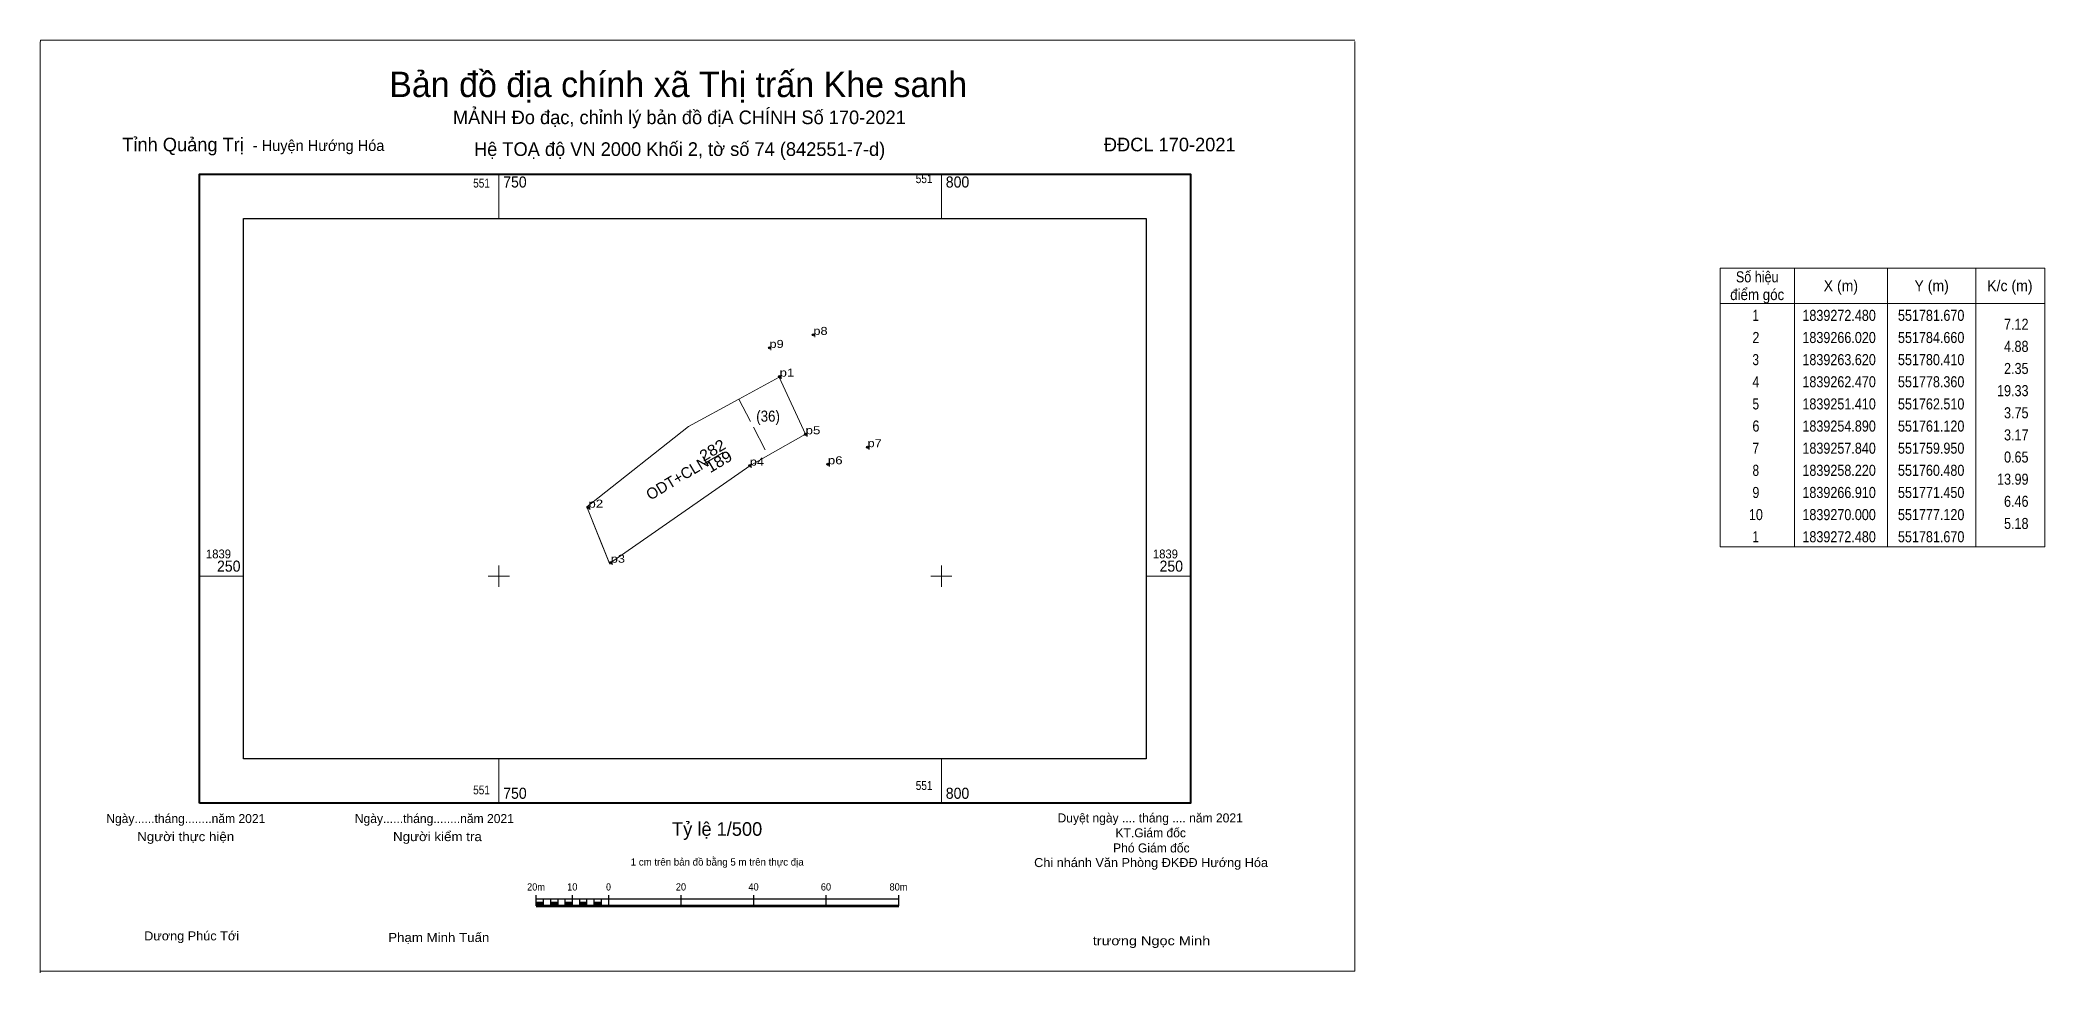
# Model space of a CAD drawing. Header units: metres. Extents: x 548995 to 551925, y 1837810 to 1839311.
# Drawn here: x 551698.2 to 551924.7, y 1839205.2 to 1839310.5 of the extents above; entities that cross this region are included whole.
import ezdxf
from ezdxf.enums import TextEntityAlignment as Align

# ---------------------------------------------------------------- set-up
doc = ezdxf.new("R2010")
doc.units = ezdxf.units.M
doc.header["$LTSCALE"] = 0.48
doc.header["$PDMODE"] = 32
doc.header["$PDSIZE"] = 0.24
doc.linetypes.add('LONG_DASHED', pattern=[7.5, 6, -1.5])
for name, color, linetype, lineweight in [('1', 7, 'Continuous', 13), ('10', 7, 'Continuous', 13), ('11', 7, 'Continuous', 13), ('18', 7, 'Continuous', 13), ('2', 7, 'Continuous', 25), ('30', 7, 'Continuous', 13), ('4', 7, 'LONG_DASHED', 13), ('63', 7, 'Continuous', 13)]:
    doc.layers.add(name, color=color, linetype=linetype, lineweight=lineweight)
doc.layers.add('12', color=7, linetype='Continuous')
doc.layers.add('7', color=7, linetype='Continuous')

msp = doc.modelspace()

# ---------------------------------------------------------------- texts
at = {"layer": '1', "width": 1.1}
for s, p in [('282', (551774.46, 1839263.685)), ('189', (551775.195, 1839262.392))]:
    msp.add_text(s, height=1.25, rotation=30.823, dxfattribs=at).set_placement(p, align=Align.CENTER)
at = {"layer": '1'}
msp.add_text('ODT+CLN', height=1.25, rotation=30.823, dxfattribs=at).set_placement((551770.49, 1839260.528), align=Align.CENTER)
at = {"layer": '12'}
for s, width, p in [('p8', 1.2, (551785.54, 1839277.24)), ('p9', 1.2, (551780.58, 1839275.77)), ('p1', 1.25, (551781.72, 1839272.53)), ('p5', 1.25, (551784.66, 1839266.02)), ('p7', 1.2, (551791.66, 1839264.56)), ('p4', 1.2, (551778.36, 1839262.47)), ('p6', 1.25, (551787.17, 1839262.63)), ('p2', 1.25, (551760.12, 1839257.73)), ('p3', 1.2, (551762.65, 1839251.51))]:
    msp.add_text(s, height=0.9, dxfattribs=dict(at, width=width)).set_placement(p)
at = {"layer": '2'}
for s, height, p in [('Bản đồ địa chính xã Thị trấn Khe sanh', 2.87, (551770.265, 1839304.1)), ('MẢNH Đo đạc, chỉnh lý bản đồ địA CHÍNH Số 170-2021', 1.54, (551770.4, 1839301.04)), ('Hệ TOẠ độ VN 2000 Khối 2, tờ số 74 (842551-7-d)', 1.54, (551770.43, 1839297.45)), ('Ngày......tháng........năm 2021', 1.02, (551714.64, 1839222.11)), ('Ngày......tháng........năm 2021', 1.02, (551742.72, 1839222.11)), ('Tỷ lệ 1/500', 1.54, (551774.67, 1839220.67)), ('Duyệt ngày .... tháng .... năm 2021', 1.02, (551823.59, 1839222.18)), ('KT.Giám đốc', 1.02, (551823.65, 1839220.5)), ('Phó Giám đốc', 1.02, (551823.72, 1839218.79)), ('1 cm trên bản đồ bằng 5 m trên thực địa', 0.8188, (551774.675, 1839217.31))]:
    msp.add_text(s, height=height, dxfattribs=at).set_placement(p, align=Align.CENTER)
for s, height, p in [('Tỉnh Quảng Trị ', 1.539, (551707.47, 1839297.97)), ('- Huyện Hướng Hóa', 1.228, (551722.21, 1839298.01))]:
    msp.add_text(s, height=height, dxfattribs=at).set_placement(p)
msp.add_text('ĐĐCL 170-2021', height=1.54, dxfattribs=at).set_placement((551833.24, 1839297.97), align=Align.RIGHT)
for s, height, width, p in [('Người thực hiện', 1.024, 1.1, (551714.63, 1839220.07)), ('Người kiểm tra', 1.024, 1.1, (551743.07, 1839220.07)), ('Chi nhánh Văn Phòng ĐKĐĐ Hướng Hóa', 1.02, 1.05, (551823.69, 1839217.14)), ('20m', 0.8188, 0.95, (551754.205, 1839214.49)), ('10', 0.8188, 0.95, (551758.3, 1839214.49)), ('0', 0.819, 0.9, (551762.395, 1839214.49)), ('20', 0.8188, 0.95, (551770.58, 1839214.49)), ('40', 0.8188, 0.95, (551778.78, 1839214.49)), ('60', 0.8188, 0.95, (551786.96, 1839214.49)), ('80m', 0.8188, 0.95, (551795.155, 1839214.49)), ('Dương Phúc Tới', 1.02, 1.05, (551715.295, 1839208.86)), ('Phạm Minh Tuấn', 1.02, 1.1, (551743.22, 1839208.68)), ('trương Ngọc Minh', 1.02, 1.2, (551823.74, 1839208.31))]:
    msp.add_text(s, height=height, dxfattribs=dict(at, width=width)).set_placement(p, align=Align.CENTER)
at = {"layer": '63'}
for s, height, width, p in [('551', 1, 0.85, (551749, 1839293.88)), ('551', 1, 0.85, (551799, 1839294.38)), ('7.12', 1.25, 0.85, (551922.82, 1839277.82)), ('4.88', 1.25, 0.85, (551922.82, 1839275.32)), ('2.35', 1.25, 0.85, (551922.82, 1839272.82)), ('19.33', 1.25, 0.85, (551922.82, 1839270.32)), ('(36)', 1.25, 0.9, (551781.76, 1839267.44)), ('3.75', 1.25, 0.85, (551922.82, 1839267.82)), ('3.17', 1.25, 0.85, (551922.82, 1839265.32)), ('0.65', 1.25, 0.85, (551922.82, 1839262.82)), ('13.99', 1.25, 0.85, (551922.82, 1839260.32)), ('6.46', 1.25, 0.85, (551922.82, 1839257.82)), ('5.18', 1.25, 0.85, (551922.82, 1839255.32)), ('551', 1, 0.85, (551749, 1839225.35)), ('551', 1, 0.85, (551799, 1839225.85))]:
    msp.add_text(s, height=height, dxfattribs=dict(at, width=width)).set_placement(p, align=Align.RIGHT)
at = {"layer": '63', "width": 0.95}
for s, height, p in [('750', 1.25, (551750.5, 1839293.88)), ('800', 1.25, (551800.5, 1839293.88)), ('1839', 1, (551716.92, 1839252)), ('1839', 1, (551716.92, 1839252)), ('1839', 1, (551823.9, 1839252)), ('1839', 1, (551823.9, 1839252)), ('250', 1.25, (551718.17, 1839250.5)), ('250', 1.25, (551824.65, 1839250.5)), ('750', 1.25, (551750.5, 1839224.85)), ('800', 1.25, (551800.5, 1839224.85))]:
    msp.add_text(s, height=height, dxfattribs=at).set_placement(p)
at = {"layer": '63'}
for s, width, p in [('Số hiệu', 0.85, (551892.17, 1839283.17)), ('điểm góc', 0.9, (551892.17, 1839281.17)), ('X (m)', 0.95, (551901.62, 1839282.17)), ('Y (m)', 0.95, (551911.875, 1839282.17)), ('K/c (m)', 0.95, (551920.715, 1839282.17)), (' 1', 0.75, (551891.82, 1839278.82)), ('1839272.480', 0.85, (551901.42, 1839278.82)), ('551781.670', 0.85, (551911.82, 1839278.82)), (' 2', 0.85, (551891.825, 1839276.32)), ('1839266.020', 0.85, (551901.42, 1839276.32)), ('551784.660', 0.85, (551911.82, 1839276.32)), (' 3', 0.8, (551891.815, 1839273.82)), ('1839263.620', 0.85, (551901.42, 1839273.82)), ('551780.410', 0.85, (551911.82, 1839273.82)), (' 4', 0.85, (551891.82, 1839271.32)), ('1839262.470', 0.85, (551901.42, 1839271.32)), ('551778.360', 0.85, (551911.82, 1839271.32)), (' 5', 0.8, (551891.825, 1839268.82)), ('1839251.410', 0.85, (551901.42, 1839268.82)), ('551762.510', 0.85, (551911.82, 1839268.82)), (' 6', 0.85, (551891.825, 1839266.32)), ('1839254.890', 0.85, (551901.42, 1839266.32)), ('551761.120', 0.85, (551911.82, 1839266.32)), (' 7', 0.8, (551891.825, 1839263.82)), ('1839257.840', 0.85, (551901.42, 1839263.82)), ('551759.950', 0.85, (551911.82, 1839263.82)), (' 8', 0.8, (551891.825, 1839261.32)), ('1839258.220', 0.85, (551901.42, 1839261.32)), ('551760.480', 0.85, (551911.82, 1839261.32)), (' 9', 0.85, (551891.82, 1839258.82)), ('1839266.910', 0.85, (551901.42, 1839258.82)), ('551771.450', 0.85, (551911.82, 1839258.82)), (' 10', 0.85, (551891.82, 1839256.32)), ('1839270.000', 0.85, (551901.42, 1839256.32)), ('551777.120', 0.85, (551911.82, 1839256.32)), ('1839272.480', 0.85, (551901.42, 1839253.82)), ('551781.670', 0.85, (551911.82, 1839253.82)), (' 1', 0.75, (551891.82, 1839253.82))]:
    msp.add_text(s, height=1.25, dxfattribs=dict(at, width=width)).set_placement(p, align=Align.CENTER)

# ---------------------------------------------------------------- hatches: boundary and pattern name
at = {"layer": '2'}
for points in [[(551754.23, 1839212.75), (551755.05, 1839212.75), (551755.05, 1839213.16), (551754.23, 1839213.16)], [(551755.87, 1839212.75), (551756.69, 1839212.75), (551756.69, 1839213.16), (551755.87, 1839213.16)], [(551757.51, 1839212.75), (551758.33, 1839212.75), (551758.33, 1839213.16), (551757.51, 1839213.16)], [(551759.15, 1839212.75), (551759.96, 1839212.75), (551759.96, 1839213.16), (551759.15, 1839213.16)], [(551760.78, 1839212.75), (551761.6, 1839212.75), (551761.6, 1839213.16), (551760.78, 1839213.16)]]:
    msp.add_hatch(color=256, dxfattribs=at).paths.add_polyline_path(points)

# ---------------------------------------------------------------- linework, layer by layer
at = {"layer": '1'}
msp.add_lwpolyline([(551781.67, 1839272.48), (551784.66, 1839266.02), (551780.41, 1839263.62), (551778.36, 1839262.47), (551762.51, 1839251.41), (551761.12, 1839254.89), (551759.95, 1839257.84), (551760.48, 1839258.22), (551771.45, 1839266.91), (551777.12, 1839270)], close=True, dxfattribs=at)
at = {"layer": '10'}
msp.add_line((551784.66, 1839266.02), (551780.41, 1839263.62), dxfattribs=at)
for points in [[(551771.45, 1839266.91), (551777.12, 1839270), (551781.67, 1839272.48)], [(551780.41, 1839263.62), (551778.36, 1839262.47), (551762.51, 1839251.41)]]:
    msp.add_lwpolyline(points, dxfattribs=at)
at = {"layer": '11'}
msp.add_line((551698.22, 1839310.53), (551846.72, 1839310.53), dxfattribs=at)
for points in [[(551698.18, 1839205.19), (551698.18, 1839310.19), (551698.22, 1839310.53)], [(551846.72, 1839310.37), (551846.72, 1839205.37), (551698.22, 1839205.37)]]:
    msp.add_lwpolyline(points, dxfattribs=at)
at = {"layer": '18'}
msp.add_line((551771.45, 1839266.91), (551760.48, 1839258.22), dxfattribs=at)
msp.add_lwpolyline([(551771.45, 1839266.91), (551760.48, 1839258.22), (551759.95, 1839257.84), (551762.54, 1839251.34)], dxfattribs=at)
at = {"layer": '2'}
for p, q in [((551754.23, 1839212.75), (551754.23, 1839213.98)), ((551754.23, 1839213.57), (551795.18, 1839213.57)), ((551755.05, 1839212.75), (551755.05, 1839213.57)), ((551755.87, 1839212.75), (551755.87, 1839213.57)), ((551756.69, 1839212.75), (551756.69, 1839213.57)), ((551757.51, 1839212.75), (551757.51, 1839213.57)), ((551758.33, 1839212.75), (551758.33, 1839213.98)), ((551759.15, 1839212.75), (551759.15, 1839213.57)), ((551759.96, 1839212.75), (551759.96, 1839213.57)), ((551760.78, 1839212.75), (551760.78, 1839213.57)), ((551761.6, 1839212.75), (551761.6, 1839213.57)), ((551762.42, 1839212.75), (551762.42, 1839213.98)), ((551770.61, 1839212.75), (551770.61, 1839213.98)), ((551778.8, 1839212.75), (551778.8, 1839213.98)), ((551786.99, 1839212.75), (551786.99, 1839213.98)), ((551795.18, 1839212.75), (551795.18, 1839213.98))]:
    msp.add_line(p, q, dxfattribs=at)
at = {"layer": '2', "lineweight": 53}
msp.add_line((551754.23, 1839212.75), (551795.18, 1839212.75), dxfattribs=at)
at = {"layer": '2', "lineweight": 13}
for points in [[(551754.23, 1839212.75), (551755.05, 1839212.75), (551755.05, 1839213.16), (551754.23, 1839213.16)], [(551755.87, 1839212.75), (551756.69, 1839212.75), (551756.69, 1839213.16), (551755.87, 1839213.16)], [(551757.51, 1839212.75), (551758.33, 1839212.75), (551758.33, 1839213.16), (551757.51, 1839213.16)], [(551759.15, 1839212.75), (551759.96, 1839212.75), (551759.96, 1839213.16), (551759.15, 1839213.16)], [(551760.78, 1839212.75), (551761.6, 1839212.75), (551761.6, 1839213.16), (551760.78, 1839213.16)]]:
    msp.add_lwpolyline(points, close=True, dxfattribs=at)
at = {"layer": '30'}
for p, q in [((551781.67, 1839272.48), (551784.66, 1839266.02)), ((551759.95, 1839257.84), (551762.54, 1839251.34))]:
    msp.add_line(p, q, dxfattribs=at)
at = {"layer": '4'}
msp.add_line((551777.11, 1839270), (551780.41, 1839263.62), dxfattribs=at)
at = {"layer": '63'}
for p, q in [((551750, 1839290.38), (551750, 1839295.38)), ((551800, 1839290.38), (551800, 1839295.38)), ((551896.37, 1839284.79), (551896.37, 1839253.29)), ((551906.87, 1839284.79), (551906.87, 1839253.29)), ((551916.87, 1839284.79), (551916.87, 1839253.29)), ((551887.97, 1839280.79), (551924.67, 1839280.79)), ((551773.25, 1839262.72), (551775.33, 1839263.96)), ((551750, 1839248.8), (551750, 1839251.2)), ((551800, 1839248.8), (551800, 1839251.2)), ((551716.17, 1839250), (551721.17, 1839250)), ((551748.8, 1839250), (551751.2, 1839250)), ((551798.8, 1839250), (551801.2, 1839250)), ((551823.15, 1839250), (551828.15, 1839250)), ((551750, 1839224.35), (551750, 1839229.35)), ((551800, 1839224.35), (551800, 1839229.35))]:
    msp.add_line(p, q, dxfattribs=at)
at = {"layer": '63', "lineweight": 40}
msp.add_lwpolyline([(551716.17, 1839224.35), (551716.17, 1839295.38), (551828.15, 1839295.38), (551828.15, 1839224.35)], close=True, dxfattribs=at)
at = {"layer": '63', "lineweight": 25}
msp.add_lwpolyline([(551721.17, 1839229.35), (551721.17, 1839290.38), (551823.15, 1839290.38), (551823.15, 1839229.35)], close=True, dxfattribs=at)
msp.add_lwpolyline([(551721.17, 1839229.35), (551721.17, 1839290.38), (551823.15, 1839290.38), (551823.15, 1839229.35)], close=True, dxfattribs=at)
msp.add_lwpolyline([(551721.17, 1839229.35), (551721.17, 1839290.38), (551823.15, 1839290.38), (551823.15, 1839229.35)], close=True, dxfattribs=at)
at = {"layer": '63'}
msp.add_lwpolyline([(551887.97, 1839284.79), (551924.67, 1839284.79), (551924.67, 1839253.29), (551887.97, 1839253.29)], close=True, dxfattribs=at)
at = {"layer": '7'}
for p in [(551780.58, 1839275.77), (551785.54, 1839277.24), (551781.72, 1839272.53), (551784.66, 1839266.01), (551791.66, 1839264.55), (551778.36, 1839262.47), (551787.17, 1839262.63), (551760.12, 1839257.73), (551762.65, 1839251.51)]:
    msp.add_point(p, dxfattribs=at)

msp.set_redraw_order([(e.dxf.handle, doc.entitydb.next_handle()) for e in msp.query("TEXT MTEXT ATTDEF DIMENSION ARC_DIMENSION")])  # texts and dimensions are drawn at this point

doc.saveas('drawing.dxf')
